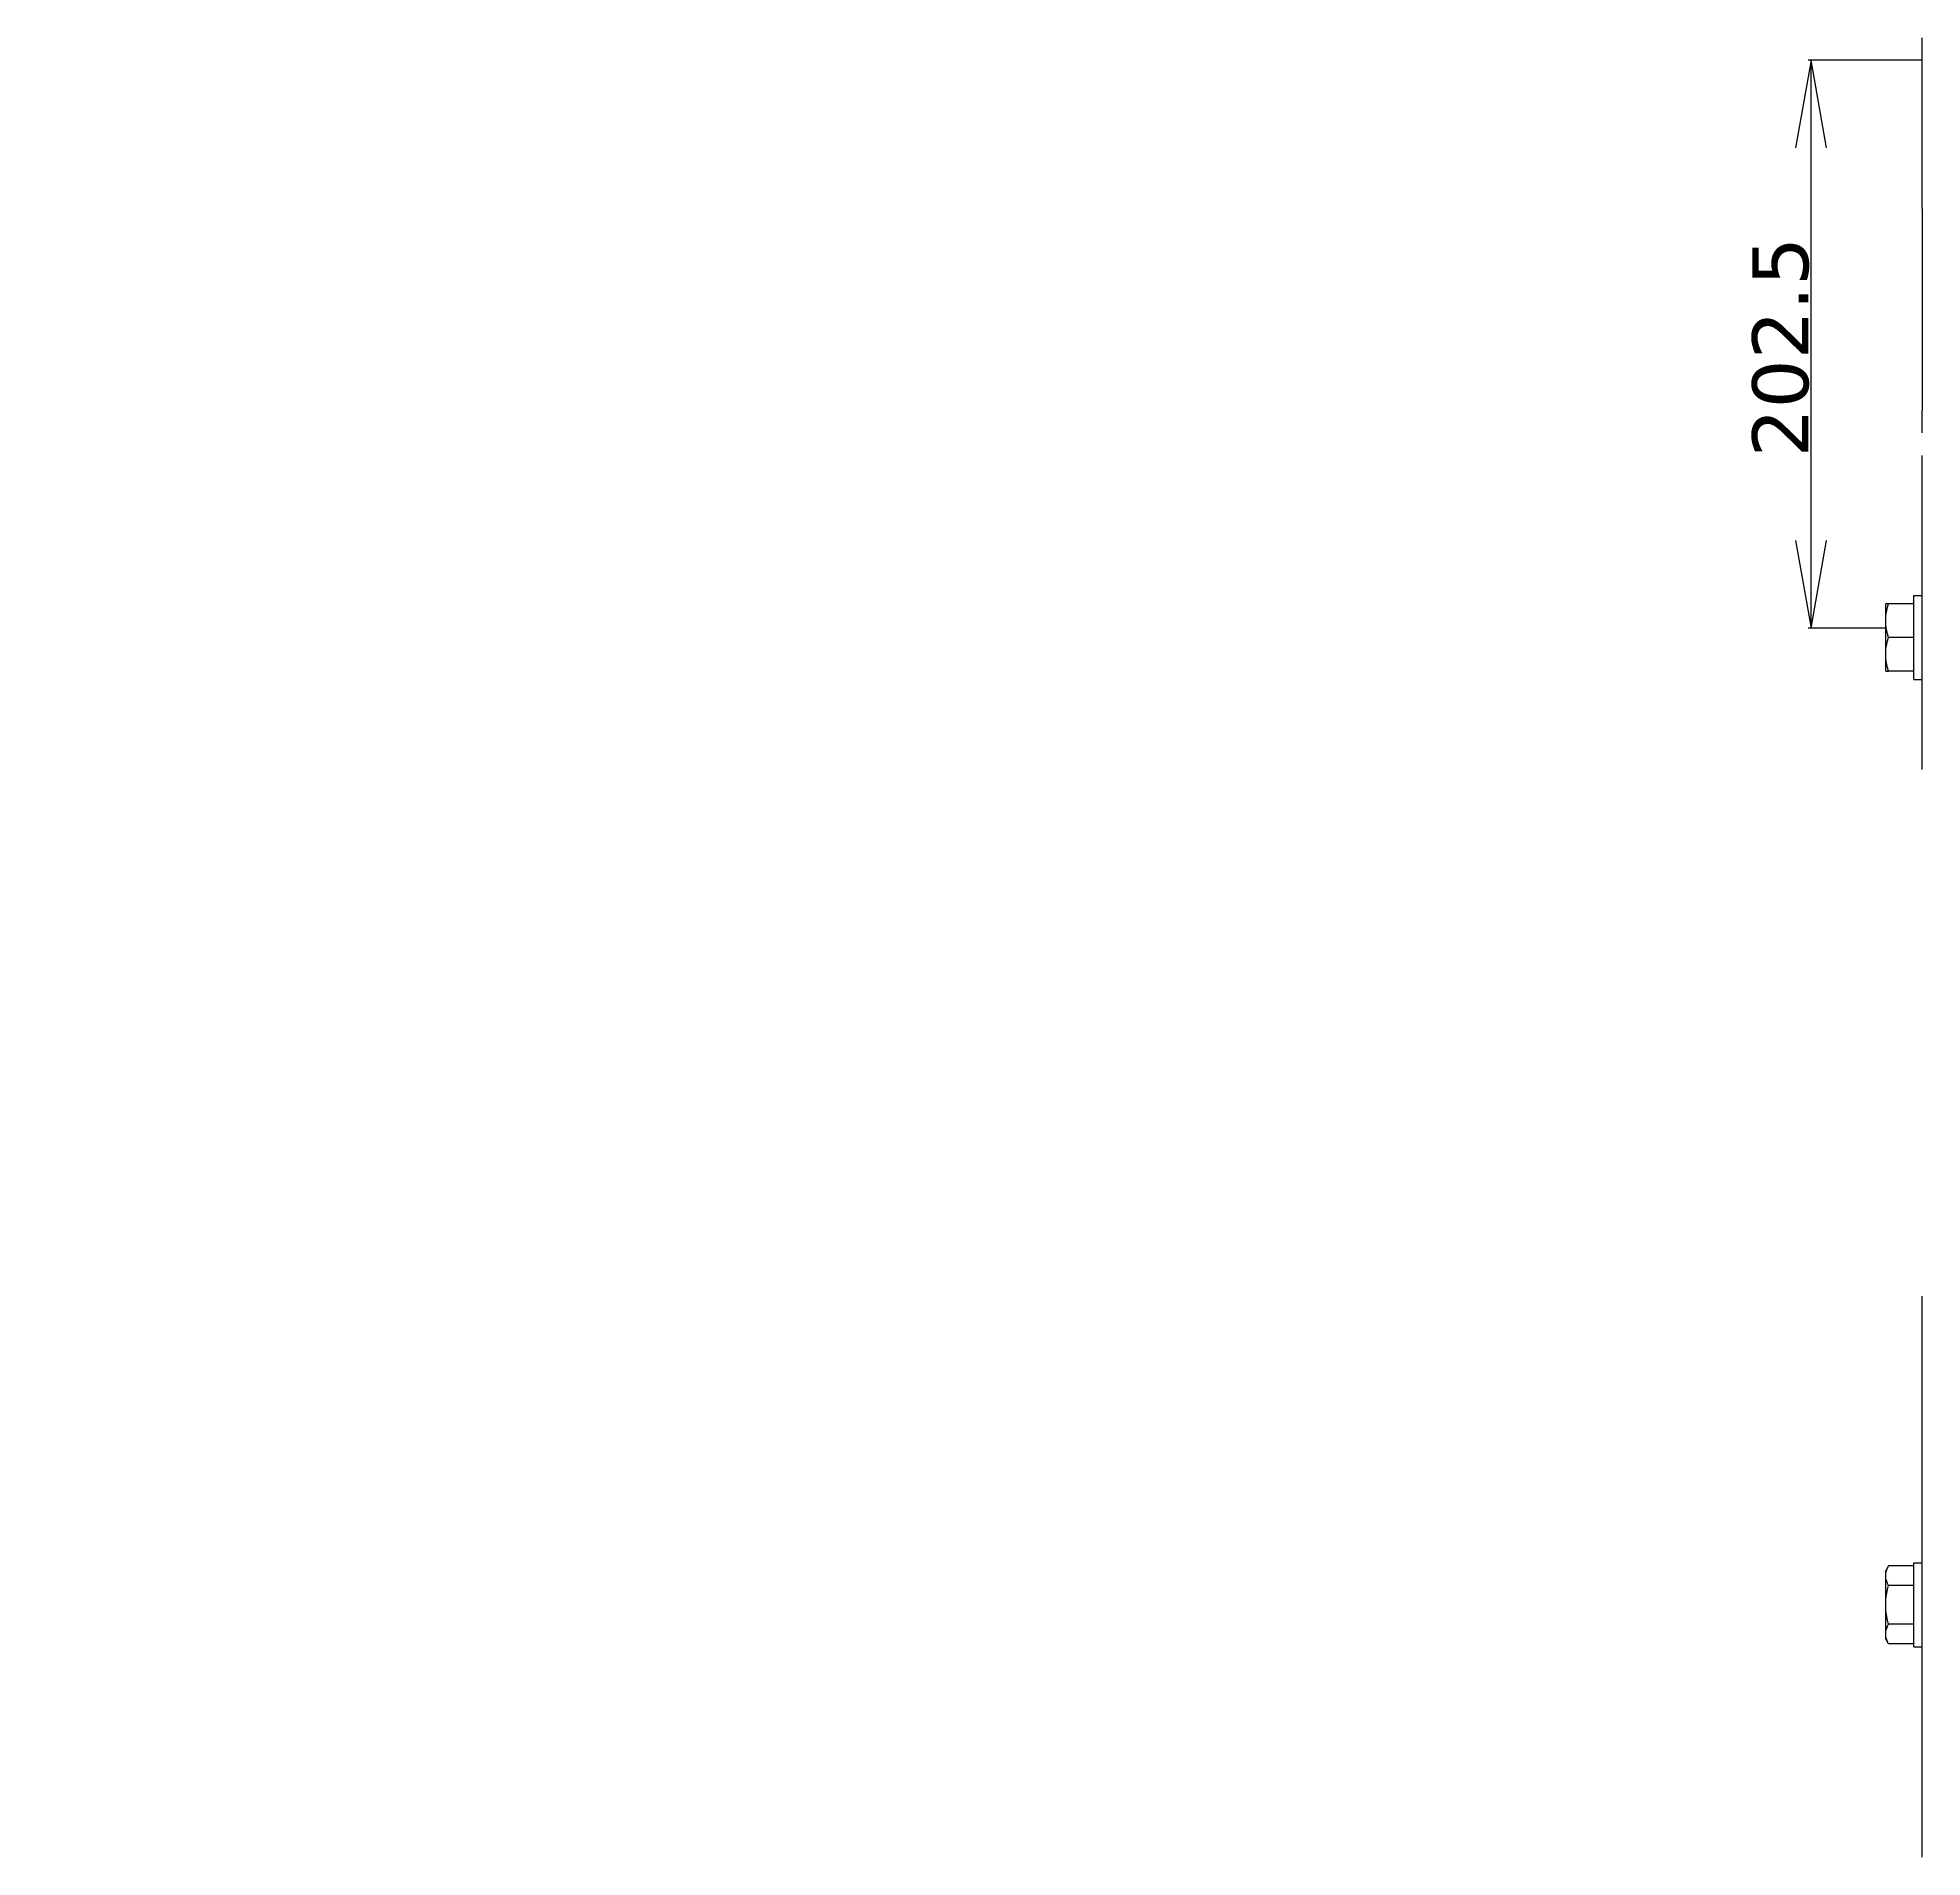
# Model space of a CAD drawing. Extents: x 0 to 1237, y -115 to 533.
# Drawn here: x 0 to 672, y -115 to 533 of the extents above; entities that cross this region are included whole.
import ezdxf

# ---------------------------------------------------------------- set-up
doc = ezdxf.new("R2010")
doc.units = 0
doc.layers.get('0').update_dxf_attribs({"linetype": 'CONTINUOUS'})
doc.layers.add('DIMENSION', color=7, linetype='CONTINUOUS')
doc.styles.add('VCDSTYLE14', font='DejaVu Sans Mono')
doc.dimstyles.get("Standard").update_dxf_attribs({"dimtxt": 2.5, "dimasz": 2.5, "dimexe": 1.25, "dimexo": 0.625, "dimtad": 1, "dimcen": 2.5, "dimazin": 3, "dimtfac": 1, "dimtmove": 0, "dimatfit": 3})

msp = doc.modelspace()

# ---------------------------------------------------------------- blocks, each defined once
blk = doc.blocks.new('*D0')
at = {"layer": 'DIMENSION'}
for p, q in [((632.208625, 525.266976), (626.708625, 494.016976)), ((671.855547, 525.266976), (631.208625, 525.266976)), ((632.208625, 322.744238), (632.208625, 525.266976)), ((637.708625, 494.016976), (632.208625, 525.266976)), ((626.708625, 353.994238), (632.208625, 322.744238)), ((632.208625, 322.744238), (637.708625, 353.994238)), ((658.855547, 322.744238), (631.208625, 322.744238))]:
    blk.add_line(p, q, dxfattribs=at)
at = {"layer": 'DIMENSION', "style": 'VCDSTYLE14'}
blk.add_text('202.5', height=20, rotation=90, dxfattribs=at).set_placement((631.208625, 383.694206))

# ---------------------------------------------------------------- dimensions: what is measured, and where the dimension line sits
at = {"layer": 'DIMENSION'}
dim = msp.add_linear_dim(base=(0, 0), p1=(0, 0), p2=(0, 0), dimstyle='Standard', dxfattribs=at)
dim.commit()
dim.dimension.update_dxf_attribs({"geometry": '*D0', "text_midpoint": (0, 0)})

# ---------------------------------------------------------------- linework, layer by layer
at = {"color": 1}
for p, q in [((671.855547, 525.266976), (671.855547, 533.266976)), ((671.855547, 517.266976), (671.855547, 525.266976)), ((671.855547, 472.36815), (671.855547, 517.266976)), ((671.855547, 472.36815), (671.855547, 400.36815)), ((671.855547, 392.36815), (671.855547, 400.36815)), ((671.855547, 312.36815), (671.855547, 384.36815)), ((658.855547, 326.942677), (658.855547, 331.469325)), ((659.857975, 331.469194), (658.855547, 331.469325)), ((659.195583, 329.093961), (659.478726, 330.23035)), ((659.478726, 330.23035), (659.857975, 331.469194)), ((668.855547, 331.469325), (659.857975, 331.469325)), ((668.855547, 334.469325), (671.855547, 334.469325)), ((668.855547, 319.469325), (668.855547, 334.469325)), ((658.855547, 326.942677), (658.8624, 327.014198)), ((658.855547, 323.995973), (658.855547, 326.942677)), ((658.855547, 314.942676), (658.855547, 323.995973)), ((658.8624, 323.924454), (658.855547, 323.995973)), ((658.8624, 327.014198), (658.993499, 328.02995)), ((658.9935, 322.908744), (658.8624, 323.924454)), ((658.993499, 328.02995), (659.195583, 329.093961)), ((659.195583, 321.844701), (658.9935, 322.908744)), ((658.8624, 315.014196), (658.993499, 316.029905)), ((658.993499, 316.029905), (659.195583, 317.093948)), ((659.478727, 320.708319), (659.195583, 321.844701)), ((659.195583, 317.093948), (659.478727, 318.230331)), ((659.857975, 319.469325), (659.478727, 320.708319)), ((659.478727, 318.230331), (659.857975, 319.469325)), ((668.855547, 319.469325), (659.857975, 319.469325)), ((668.855547, 304.469325), (668.855547, 319.469325)), ((658.855547, 314.942676), (658.8624, 315.014196)), ((658.855547, 311.995973), (658.855547, 314.942677)), ((658.8624, 311.924453), (658.855547, 311.995973)), ((658.855547, 307.469324), (658.855547, 311.995973)), ((658.993499, 310.908698), (658.8624, 311.924453)), ((659.195583, 309.844689), (658.993499, 310.908698)), ((659.478726, 308.7083), (659.195583, 309.844689)), ((671.855547, 272.36815), (671.855547, 312.36815)), ((658.855547, 307.469324), (659.857975, 307.469456)), ((659.857975, 307.469456), (659.478726, 308.7083)), ((668.855547, 307.469325), (659.857975, 307.469325)), ((668.855547, 304.469325), (671.855547, 304.469325)), ((671.855547, 14.646325), (671.855547, 84.646325)), ((671.855547, -25.353675), (671.855547, 14.646325)), ((659.857975, -11.49742), (658.855547, -13.233677)), ((658.855547, -14.11073), (658.855547, -13.233677)), ((658.993499, -13.482964), (659.195583, -12.868675)), ((659.195583, -12.868675), (659.478727, -12.212575)), ((659.478727, -12.212575), (659.857975, -11.49742)), ((668.855547, -11.497269), (659.857975, -11.497269)), ((668.855547, -10.353675), (671.855547, -10.353675)), ((668.855547, -10.353675), (671.855547, -10.353675)), ((668.855547, -40.353675), (668.855547, -10.353675)), ((658.855547, -14.11073), (658.8624, -14.069436)), ((658.855547, -15.812011), (658.855547, -14.110731)), ((658.8624, -15.8533), (658.855547, -15.81201)), ((658.855547, -23.652385), (658.855547, -15.81201)), ((658.8624, -14.069436), (658.993499, -13.482964)), ((658.993499, -16.439694), (658.8624, -15.8533)), ((659.195583, -17.054037), (658.993499, -16.439694)), ((659.478726, -17.710123), (659.195583, -17.054037)), ((659.195585, -21.168303), (659.478729, -19.856118)), ((659.857975, -18.425548), (659.478726, -17.710123)), ((659.478729, -19.856118), (659.857975, -18.425548)), ((668.855547, -18.425472), (659.857975, -18.425472)), ((658.855547, -23.652385), (658.862401, -23.5698)), ((658.855547, -27.054966), (658.855547, -23.652385)), ((658.862401, -23.5698), (658.993501, -22.396936)), ((658.993501, -22.396936), (659.195585, -21.168303)), ((671.855547, -65.353675), (671.855547, -25.353675)), ((658.855547, -34.895341), (658.855547, -27.054966)), ((658.862401, -27.13755), (658.855547, -27.054966)), ((658.993501, -28.310417), (658.862401, -27.13755)), ((659.195585, -29.539048), (658.993501, -28.310417)), ((659.195583, -33.653314), (659.478726, -32.997228)), ((659.478729, -30.851233), (659.195585, -29.539048)), ((659.478726, -32.997228), (659.857975, -32.281803)), ((659.857975, -32.281803), (659.478729, -30.851233)), ((668.855547, -32.281879), (659.857975, -32.281879)), ((658.855547, -34.895341), (658.8624, -34.85405)), ((658.855547, -36.59662), (658.855547, -34.89534)), ((658.855547, -37.473674), (658.855547, -36.596621)), ((658.8624, -36.637915), (658.855547, -36.596621)), ((659.857975, -39.209931), (658.855547, -37.473674)), ((658.8624, -34.85405), (658.993499, -34.267657)), ((658.9935, -37.224387), (658.8624, -36.637915)), ((658.993499, -34.267657), (659.195583, -33.653314)), ((659.195583, -37.838676), (658.9935, -37.224387)), ((659.478727, -38.494776), (659.195583, -37.838676)), ((659.857975, -39.209931), (659.478727, -38.494776)), ((668.855547, -39.210082), (659.857975, -39.210082)), ((668.855547, -40.353675), (671.855547, -40.353675)), ((668.855547, -40.353675), (671.855547, -40.353675)), ((671.855547, -115.353675), (671.855547, -65.353675))]:
    msp.add_line(p, q, dxfattribs=at)

msp.set_redraw_order([(e.dxf.handle, doc.entitydb.next_handle()) for e in msp.query("TEXT MTEXT ATTDEF DIMENSION ARC_DIMENSION")])  # texts and dimensions are drawn at this point

doc.saveas('drawing.dxf')
